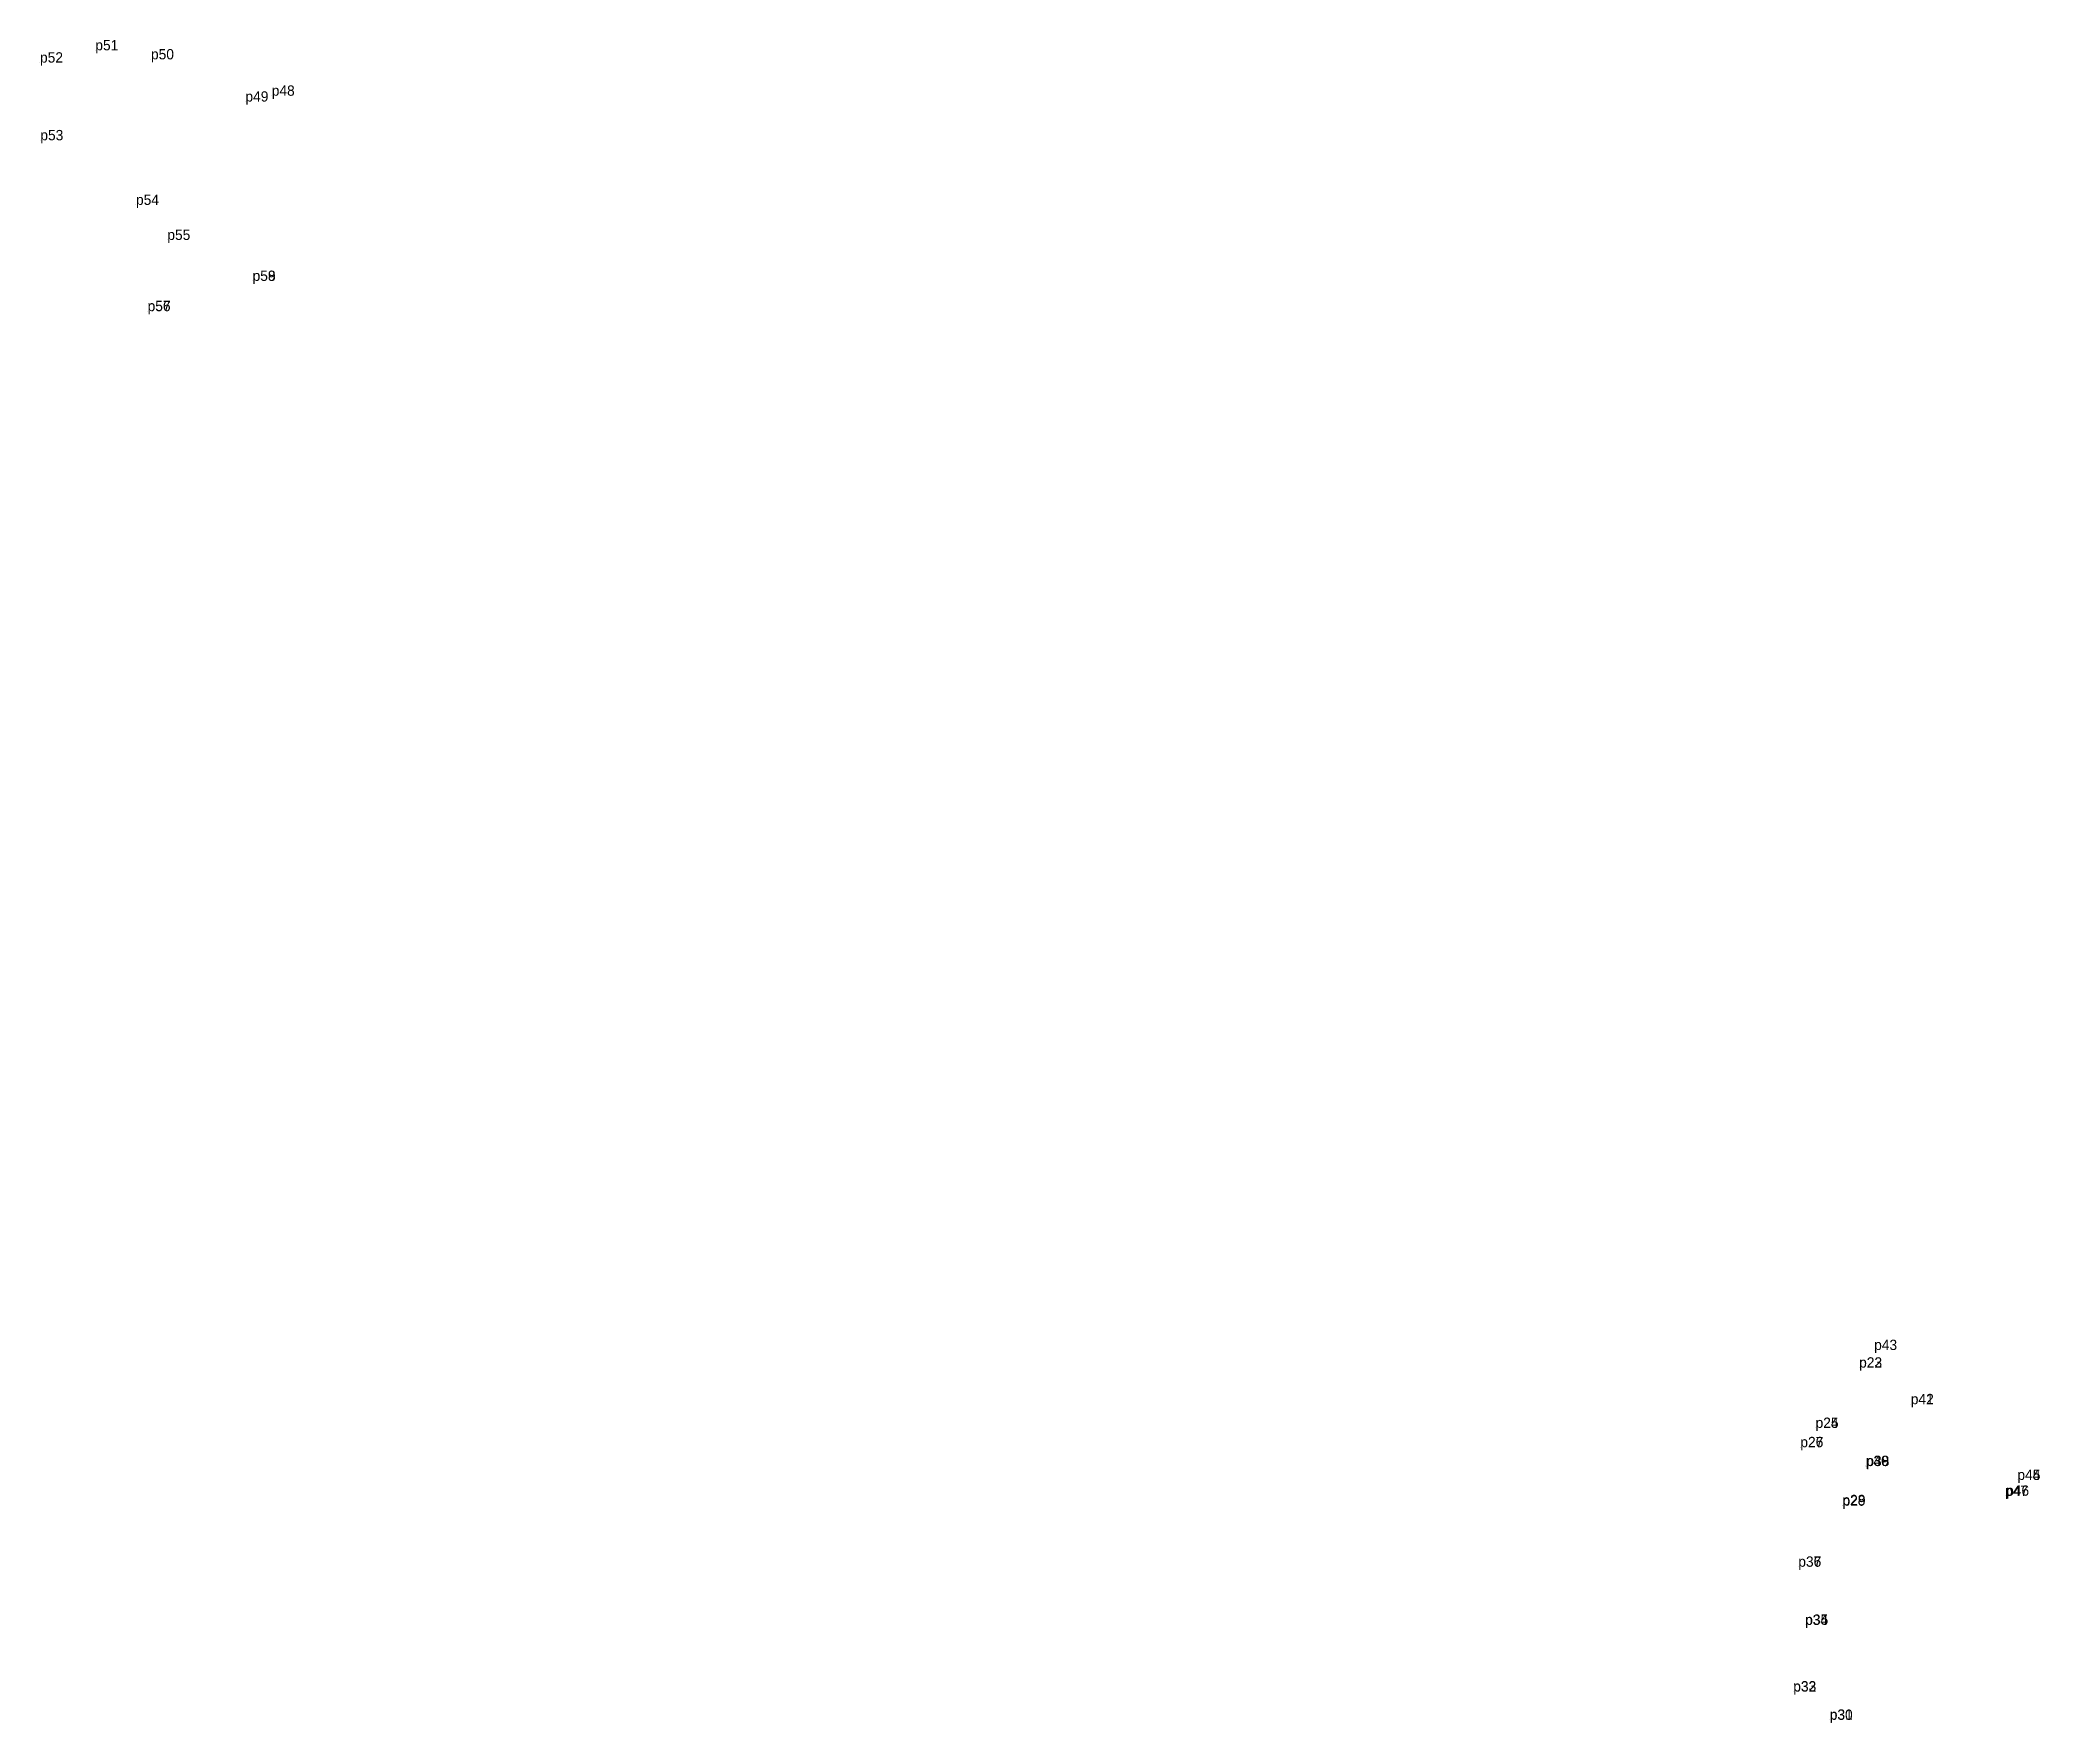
# Model space of a CAD drawing. Extents: x 536407 to 552990, y 1821610 to 1849891.
# Drawn here: x 536406.6 to 536755.7, y 1838536.8 to 1838830.5 of the extents above; entities that cross this region are included whole.
import ezdxf

# ---------------------------------------------------------------- set-up
doc = ezdxf.new("R2010")
doc.units = 0
doc.layers.add('Level 12', color=7, linetype='Continuous')
doc.layers.add('Level 7', color=7, linetype='Continuous')

msp = doc.modelspace()

# ---------------------------------------------------------------- texts
at = {"layer": 'Level 12'}
for s, p in [('p51', (536416.24, 1838828.74)), ('p52', (536406.58, 1838826.6)), ('p50', (536425.95, 1838827.16)), ('p49', (536442.44, 1838819.79)), ('p48', (536447.03, 1838820.81)), ('p53', (536406.64, 1838813.04)), ('p54', (536423.34, 1838801.76)), ('p55', (536428.81, 1838795.64)), ('p59', (536443.68, 1838788.49)), ('p58', (536443.69, 1838788.49)), ('p56', (536425.36, 1838783.2)), ('p57', (536425.36, 1838783.22)), ('p43', (536726.76, 1838601.88)), ('p22', (536724.13, 1838598.81)), ('p23', (536724.14, 1838598.81)), ('p41', (536733.15, 1838592.42)), ('p42', (536733.16, 1838592.42)), ('p24', (536716.53, 1838588.28)), ('p25', (536716.54, 1838588.29)), ('p27', (536713.87, 1838584.91)), ('p26', (536713.88, 1838584.92)), ('p39', (536725.31, 1838581.64)), ('p40', (536725.31, 1838581.63)), ('p38', (536725.4, 1838581.62)), ('p44', (536751.77, 1838579.21)), ('p45', (536751.77, 1838579.2)), ('p28', (536721.22, 1838574.8)), ('p29', (536721.25, 1838574.7)), ('p47', (536749.62, 1838576.41)), ('p46', (536749.8, 1838576.45)), ('p36', (536713.52, 1838564.05)), ('p37', (536713.52, 1838564.05)), ('p34', (536714.69, 1838553.89)), ('p35', (536714.74, 1838553.92)), ('p33', (536712.64, 1838542.29)), ('p32', (536712.64, 1838542.25)), ('p30', (536719, 1838537.32)), ('p31', (536719.02, 1838537.36))]:
    msp.add_text(s, height=1.8, dxfattribs=at).set_placement(p)

# ---------------------------------------------------------------- linework, layer by layer
at = {"layer": 'Level 7'}
for p, q in [((536416.236, 1838828.74), (536416.236, 1838828.74)), ((536425.949, 1838827.162), (536425.949, 1838827.162)), ((536406.58, 1838826.602), (536406.58, 1838826.602)), ((536447.033, 1838820.806), (536447.033, 1838820.806)), ((536442.44, 1838819.789), (536442.44, 1838819.789)), ((536406.641, 1838813.042), (536406.641, 1838813.042)), ((536423.335, 1838801.755), (536423.335, 1838801.755)), ((536428.808, 1838795.644), (536428.808, 1838795.644)), ((536443.679, 1838788.486), (536443.679, 1838788.486)), ((536443.689, 1838788.488), (536443.689, 1838788.488)), ((536425.356, 1838783.224), (536425.356, 1838783.224)), ((536425.362, 1838783.203), (536425.362, 1838783.203)), ((536726.755, 1838601.88), (536726.755, 1838601.88)), ((536724.13, 1838598.813), (536724.13, 1838598.813)), ((536724.144, 1838598.806), (536724.144, 1838598.806)), ((536733.146, 1838592.417), (536733.146, 1838592.417)), ((536733.158, 1838592.417), (536733.158, 1838592.417)), ((536716.534, 1838588.281), (536716.534, 1838588.281)), ((536716.539, 1838588.286), (536716.539, 1838588.286)), ((536713.871, 1838584.909), (536713.871, 1838584.909)), ((536713.881, 1838584.916), (536713.881, 1838584.916)), ((536725.312, 1838581.64), (536725.312, 1838581.64)), ((536725.315, 1838581.634), (536725.315, 1838581.634)), ((536725.404, 1838581.625), (536725.404, 1838581.625)), ((536751.771, 1838579.209), (536751.771, 1838579.209)), ((536751.773, 1838579.196), (536751.773, 1838579.196)), ((536749.619, 1838576.408), (536749.619, 1838576.408)), ((536749.796, 1838576.45), (536749.796, 1838576.45)), ((536721.216, 1838574.8), (536721.216, 1838574.8)), ((536721.252, 1838574.696), (536721.252, 1838574.696)), ((536713.516, 1838564.046), (536713.516, 1838564.046)), ((536713.522, 1838564.054), (536713.522, 1838564.054)), ((536714.693, 1838553.887), (536714.693, 1838553.887)), ((536714.735, 1838553.919), (536714.735, 1838553.919)), ((536712.636, 1838542.289), (536712.636, 1838542.289)), ((536712.644, 1838542.254), (536712.644, 1838542.254)), ((536719, 1838537.325), (536719, 1838537.325)), ((536719.021, 1838537.356), (536719.021, 1838537.356))]:
    msp.add_line(p, q, dxfattribs=at)

msp.set_redraw_order([(e.dxf.handle, doc.entitydb.next_handle()) for e in msp.query("TEXT MTEXT ATTDEF DIMENSION ARC_DIMENSION")])  # texts and dimensions are drawn at this point

doc.saveas('drawing.dxf')
